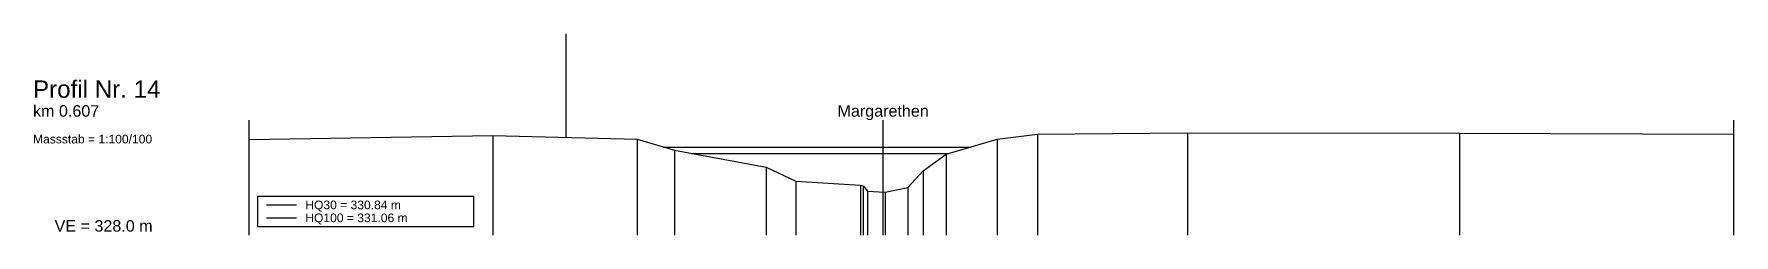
# Model space of a CAD drawing. Header units: millimetres. Extents: x -8 to 79, y -83 to 317.
# Drawn here: x -7.5 to 51.5, y 188 to 195 of the extents above; entities that cross this region are included whole.
import ezdxf
from ezdxf.enums import TextEntityAlignment as Align

# ---------------------------------------------------------------- set-up
doc = ezdxf.new("R2010")
doc.units = ezdxf.units.MM
doc.styles.get("Standard").update_dxf_attribs({"font": 'arial.ttf'})

msp = doc.modelspace()

# ---------------------------------------------------------------- texts
for s, height, p in [('Profil Nr. 14', 0.6, (-7.5, 192.6)), ('km 0.607', 0.4, (-7.5, 192)), ('Massstab = 1:100/100', 0.3, (-7.5, 191.1)), ('VE = 328.0 m', 0.4, (-6.75, 188))]:
    msp.add_text(s, height=height).set_placement(p, align=Align.BOTTOM_LEFT)
at = {"color": 1}
msp.add_text('Margarethen', height=0.4, dxfattribs=at).set_placement((22.007, 192), align=Align.BOTTOM_CENTER)
for s, p in [('HQ30 = 330.84 m', (1.95, 189.05)), ('HQ100 = 331.06 m', (1.95, 188.6))]:
    msp.add_text(s, height=0.3).set_placement(p, align=Align.MIDDLE_LEFT)

# ---------------------------------------------------------------- linework, layer by layer
at = {"layer": 'axis', "color": 1}
msp.add_line((22.007, 188), (22.007, 192), dxfattribs=at)
at = {"layer": 'frame'}
for p, q in [((0, 188), (0, 192)), ((51.54, 188), (51.54, 192)), ((0.3, 188.3), (0.3, 189.35)), ((0.3, 189.35), (7.8, 189.35)), ((7.8, 188.3), (7.8, 189.35)), ((0.3, 188.3), (7.8, 188.3))]:
    msp.add_line(p, q, dxfattribs=at)
at = {"layer": 'HQ100', "color": 3}
for p, q in [((14.382, 191.065), (25.046, 191.065)), ((0.6, 188.6), (1.65, 188.6))]:
    msp.add_line(p, q, dxfattribs=at)
at = {"layer": 'HQ30', "color": 2}
for p, q in [((15.352, 190.841), (24.298, 190.841)), ((0.6, 189.05), (1.65, 189.05))]:
    msp.add_line(p, q, dxfattribs=at)
at = {"layer": 'levee', "color": 1}
msp.add_line((11, 191.404), (11, 195), dxfattribs=at)
at = {"layer": 'marker', "color": 253}
for p, q in [((8.456, 191.47), (8.456, 188)), ((13.471, 191.34), (13.471, 188)), ((25.965, 191.34), (25.965, 188)), ((27.368, 191.51), (27.368, 188)), ((32.575, 191.56), (32.575, 188)), ((42.009, 191.55), (42.009, 188)), ((14.762, 190.95), (14.762, 188)), ((24.195, 190.81), (24.195, 188)), ((17.952, 190.36), (17.952, 188)), ((23.393, 190.24), (23.393, 188)), ((18.974, 189.88), (18.974, 188)), ((21.223, 189.74), (21.223, 188)), ((21.318, 189.71), (21.318, 188)), ((21.461, 189.53), (21.461, 188)), ((22.08, 189.49), (22.08, 188)), ((22.86, 189.65), (22.86, 188))]:
    msp.add_line(p, q, dxfattribs=at)
at = {"layer": 'profile'}
msp.add_lwpolyline([(0, 191.33), (8.456, 191.47), (13.471, 191.34), (14.762, 190.95), (17.952, 190.36), (18.974, 189.88), (21.223, 189.74), (21.318, 189.71), (21.461, 189.53), (22.08, 189.49), (22.86, 189.65), (23.393, 190.24), (24.195, 190.81), (25.965, 191.34), (27.368, 191.51), (32.575, 191.56), (42.009, 191.55), (51.54, 191.51)], dxfattribs=at)

msp.set_redraw_order([(e.dxf.handle, doc.entitydb.next_handle()) for e in msp.query("TEXT MTEXT ATTDEF DIMENSION ARC_DIMENSION")])  # texts and dimensions are drawn at this point

doc.saveas('drawing.dxf')
